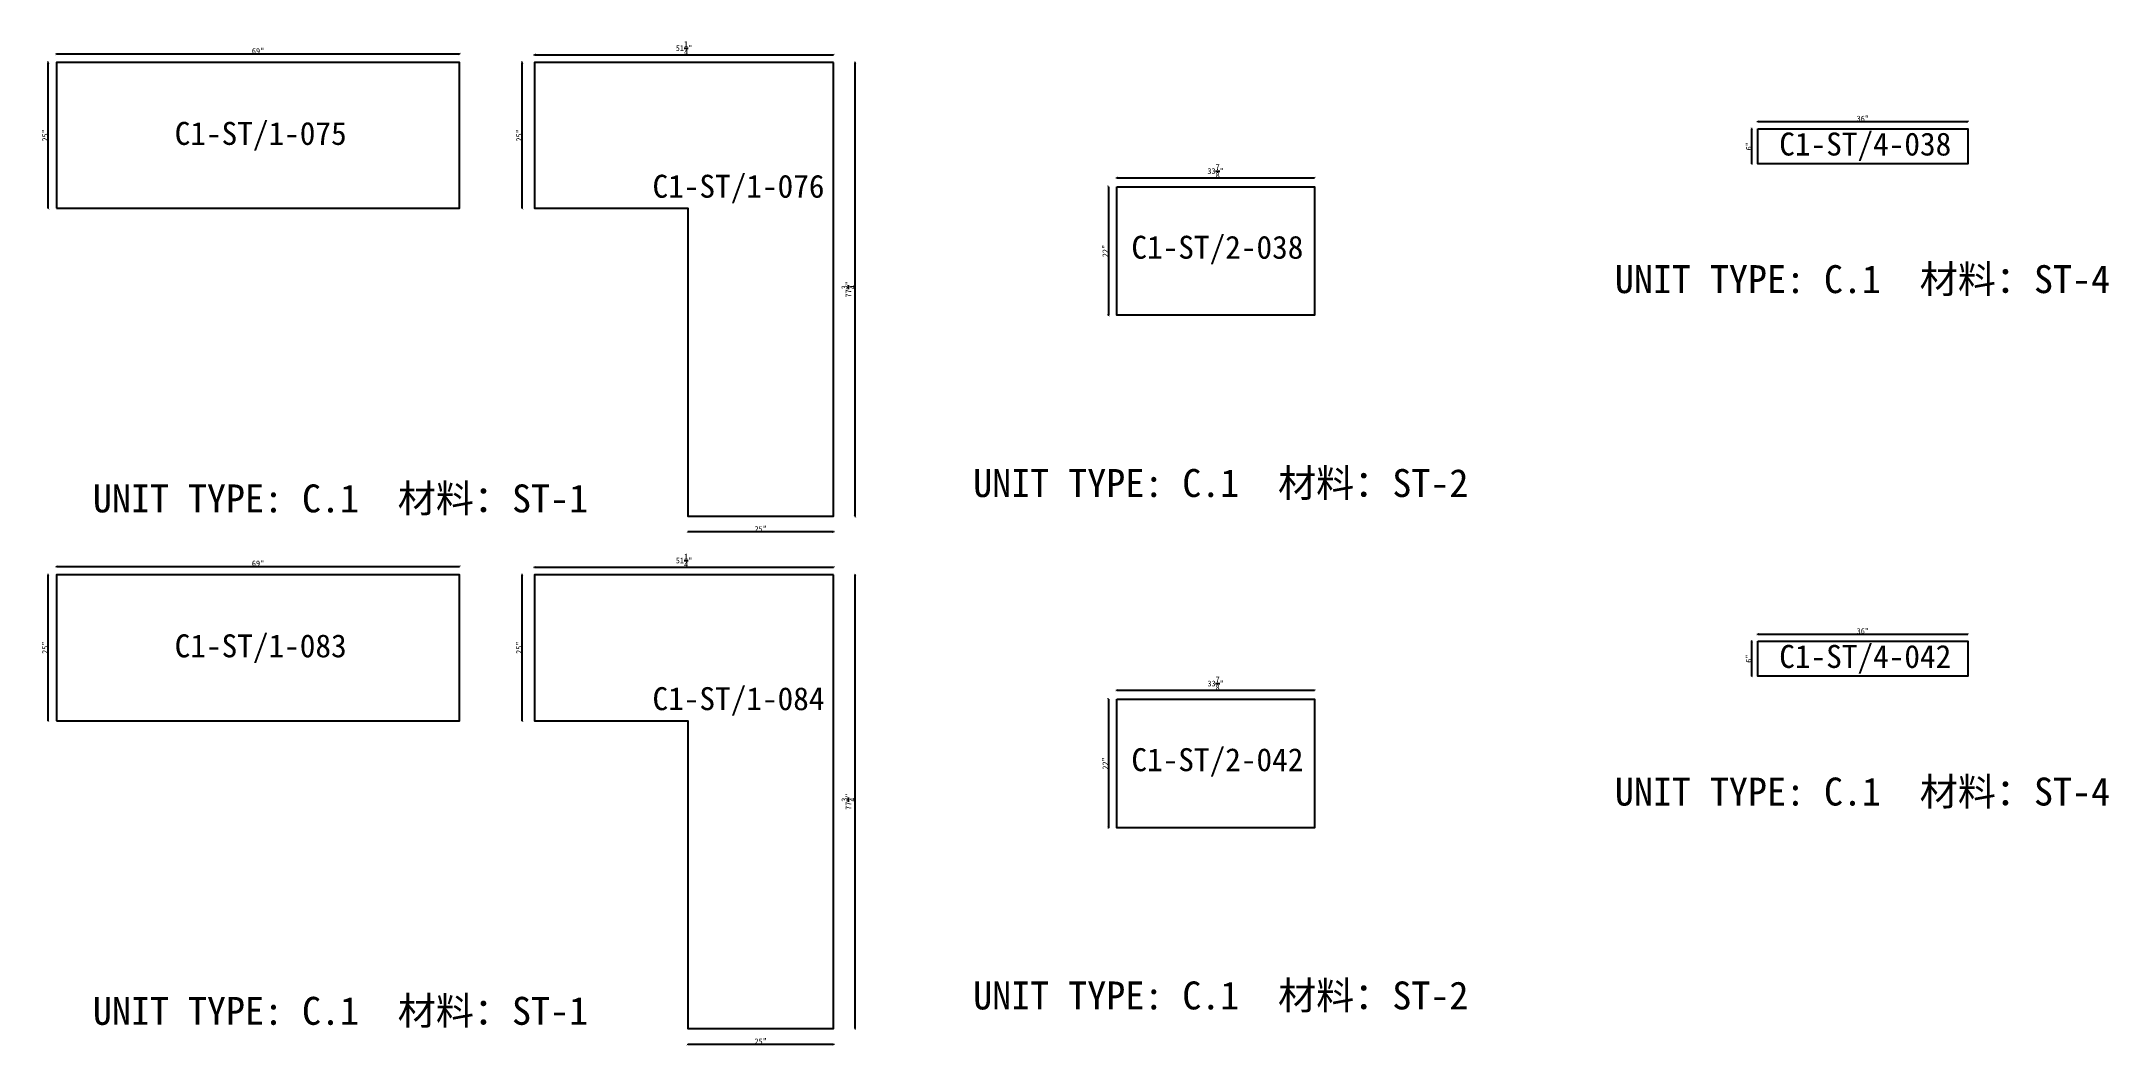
# Model space of a CAD drawing. Header units: millimetres. Extents: x -46962 to 137822, y -48342 to 2116.
# Drawn here: x 3418 to 12412, y -24393 to -20023 of the extents above; entities that cross this region are included whole.
import ezdxf
from ezdxf.enums import TextEntityAlignment as Align

# ---------------------------------------------------------------- set-up
doc = ezdxf.new("R2010")
doc.units = ezdxf.units.MM
doc.layers.add('COUNTERTOP_NUMBER', color=3, linetype='Continuous')
doc.layers.add('COUNTERTOPS', color=7, linetype='Continuous')
doc.styles.add('样式 1', font='')
doc.styles.get('样式 1').set_extended_font_data('NSimSun')
doc.dimstyles.new('副本 ISO-25', dxfattribs={"dimtxt": 25, "dimasz": 10, "dimexe": 1.5, "dimexo": 0.5, "dimtad": 1, "dimlfac": 0.03937, "dimlunit": 5, "dimtxsty": '样式 1', "dimblk": 'ARCHTICK', "dimcen": 2.5, "dimclrd": 256, "dimclrt": 1, "dimazin": 3, "dimtfac": 1, "dimtmove": 0, "dimatfit": 3, "dimfxlon": 1})

msp = doc.modelspace()

# ---------------------------------------------------------------- texts
at = {"style": '样式 1'}
for s, p in [('UNIT TYPE: C.1', (10263.906, -21118.346)), ('材料：ST-4', (11590.187, -21118.346)), ('材料：ST-1', (4968.227, -22072.477)), ('UNIT TYPE: C.1', (7472.032, -22005.524)), ('材料：ST-2', (8798.313, -22005.524)), ('UNIT TYPE: C.1', (3641.946, -22072.477)), ('UNIT TYPE: C.1', (10263.906, -23347.913)), ('材料：ST-4', (11590.187, -23347.913)), ('材料：ST-2', (8798.313, -24235.091)), ('UNIT TYPE: C.1', (3641.946, -24302.044)), ('材料：ST-1', (4968.227, -24302.044)), ('UNIT TYPE: C.1', (7472.032, -24235.091))]:
    msp.add_text(s, height=121.5865, dxfattribs=at).set_placement(p)
at = {"layer": 'COUNTERTOP_NUMBER', "color": 3, "style": '样式 1'}
for s, p in [('C1-ST/1-075', (4372.137, -20423.548)), ('C1-ST/4-038', (11353.461, -20469.758)), ('C1-ST/1-076', (6451.032, -20653.398)), ('C1-ST/2-038', (8534.667, -20918.89)), ('C1-ST/1-083', (4372.137, -22653.115)), ('C1-ST/4-042', (11353.461, -22699.325)), ('C1-ST/1-084', (6451.032, -22882.965)), ('C1-ST/2-042', (8534.667, -23148.457))]:
    msp.add_text(s, height=100, dxfattribs=at).set_placement(p, align=Align.MIDDLE_CENTER)

# ---------------------------------------------------------------- blocks, each defined once
blk = doc.blocks.new('_ArchTick')
at = {"color": 0, "linetype": 'ByBlock', "const_width": 0.15}
blk.add_lwpolyline([(-0.5, -0.5), (0.5, 0.5)], dxfattribs=at)
blk = doc.blocks.new('*D615')
at = {"color": 0, "lineweight": -2, "transparency": 16777216}
for p, q in [((3448.3, -20114.4), (3445.8, -20114.4)), ((3448.3, -20749.4), (3445.8, -20749.4))]:
    blk.add_line(p, q, dxfattribs=at)
at = {"lineweight": -2, "transparency": 16777216}
blk.add_line((3447.3, -20749.4), (3447.3, -20114.4), dxfattribs=at)
at = {"layer": 'Defpoints', "color": 0, "transparency": 16777216}
for p in [(3447.3, -20114.4), (3484.3, -20114.4), (3484.3, -20749.4)]:
    blk.add_point(p, dxfattribs=at)
at = {"lineweight": -2, "transparency": 16777216, "xscale": 10, "yscale": 10, "zscale": 10}
for p, rotation in [((3447.3, -20114.4), 90), ((3447.3, -20749.4), 270)]:
    blk.add_blockref('_ArchTick', p, dxfattribs=dict(at, rotation=rotation))
at = {"color": 1, "transparency": 16777216, "insert": (3434.2, -20431.9), "char_height": 25, "attachment_point": 5, "rotation": 90, "style": '样式 1'}
blk.add_mtext('\\A1;25"', dxfattribs=at)
blk = doc.blocks.new('*D616')
at = {"color": 0, "lineweight": -2, "transparency": 16777216}
for p, q in [((3484.3, -20079), (3484.3, -20076.5)), ((5236.9, -20079), (5236.9, -20076.5))]:
    blk.add_line(p, q, dxfattribs=at)
at = {"lineweight": -2, "transparency": 16777216}
blk.add_line((3484.3, -20078), (5236.9, -20078), dxfattribs=at)
at = {"layer": 'Defpoints', "color": 0, "transparency": 16777216}
for p in [(3484.3, -20114.4), (5236.9, -20078), (5236.9, -20114.4)]:
    blk.add_point(p, dxfattribs=at)
at = {"lineweight": -2, "transparency": 16777216, "xscale": 10, "yscale": 10, "zscale": 10, "rotation": 180}
blk.add_blockref('_ArchTick', (3484.3, -20078), dxfattribs=at)
at = {"lineweight": -2, "transparency": 16777216, "xscale": 10, "yscale": 10, "zscale": 10}
blk.add_blockref('_ArchTick', (5236.9, -20078), dxfattribs=at)
at = {"color": 1, "transparency": 16777216, "insert": (4360.6, -20064.9), "char_height": 25, "attachment_point": 5, "style": '样式 1'}
blk.add_mtext('\\A1;69"', dxfattribs=at)
blk = doc.blocks.new('*D617')
at = {"color": 0, "lineweight": -2, "transparency": 16777216}
for p, q in [((5563.2, -20082.2), (5563.2, -20079.7)), ((6864.9, -20082.2), (6864.9, -20079.7))]:
    blk.add_line(p, q, dxfattribs=at)
at = {"lineweight": -2, "transparency": 16777216}
blk.add_line((5563.2, -20081.2), (6864.9, -20081.2), dxfattribs=at)
at = {"layer": 'Defpoints', "color": 0, "transparency": 16777216}
for p in [(5563.2, -20114.4), (6864.9, -20081.2), (6864.9, -20114.4)]:
    blk.add_point(p, dxfattribs=at)
at = {"lineweight": -2, "transparency": 16777216, "xscale": 10, "yscale": 10, "zscale": 10, "rotation": 180}
blk.add_blockref('_ArchTick', (5563.2, -20081.2), dxfattribs=at)
at = {"lineweight": -2, "transparency": 16777216, "xscale": 10, "yscale": 10, "zscale": 10}
blk.add_blockref('_ArchTick', (6864.9, -20081.2), dxfattribs=at)
at = {"color": 1, "transparency": 16777216, "insert": (6214, -20052.2), "char_height": 25, "attachment_point": 5, "style": '样式 1'}
blk.add_mtext('\\A1;51{\\H1x;\\S1/4;}"', dxfattribs=at)
blk = doc.blocks.new('*D618')
at = {"color": 0, "lineweight": -2, "transparency": 16777216}
for p, q in [((5510.7, -20114.4), (5508.2, -20114.4)), ((5510.7, -20749.4), (5508.2, -20749.4))]:
    blk.add_line(p, q, dxfattribs=at)
at = {"lineweight": -2, "transparency": 16777216}
blk.add_line((5509.7, -20749.4), (5509.7, -20114.4), dxfattribs=at)
at = {"layer": 'Defpoints', "color": 0, "transparency": 16777216}
for p in [(5509.7, -20114.4), (5563.2, -20114.4), (5563.2, -20749.4)]:
    blk.add_point(p, dxfattribs=at)
at = {"lineweight": -2, "transparency": 16777216, "xscale": 10, "yscale": 10, "zscale": 10}
for p, rotation in [((5509.7, -20114.4), 90), ((5509.7, -20749.4), 270)]:
    blk.add_blockref('_ArchTick', p, dxfattribs=dict(at, rotation=rotation))
at = {"color": 1, "transparency": 16777216, "insert": (5496.6, -20431.9), "char_height": 25, "attachment_point": 5, "rotation": 90, "style": '样式 1'}
blk.add_mtext('\\A1;25"', dxfattribs=at)
blk = doc.blocks.new('*D611')
at = {"color": 0, "lineweight": -2, "transparency": 16777216}
for p, q in [((6229.9, -22156.6), (6229.9, -22159.1)), ((6864.9, -22156.6), (6864.9, -22159.1))]:
    blk.add_line(p, q, dxfattribs=at)
at = {"lineweight": -2, "transparency": 16777216}
blk.add_line((6864.9, -22157.6), (6229.9, -22157.6), dxfattribs=at)
at = {"layer": 'Defpoints', "color": 0, "transparency": 16777216}
for p in [(6229.9, -22089.2), (6864.9, -22089.2), (6229.9, -22157.6)]:
    blk.add_point(p, dxfattribs=at)
at = {"lineweight": -2, "transparency": 16777216, "xscale": 10, "yscale": 10, "zscale": 10, "rotation": 180}
blk.add_blockref('_ArchTick', (6229.9, -22157.6), dxfattribs=at)
at = {"lineweight": -2, "transparency": 16777216, "xscale": 10, "yscale": 10, "zscale": 10}
blk.add_blockref('_ArchTick', (6864.9, -22157.6), dxfattribs=at)
at = {"color": 1, "transparency": 16777216, "insert": (6547.4, -22144.5), "char_height": 25, "attachment_point": 5, "style": '样式 1'}
blk.add_mtext('\\A1;25"', dxfattribs=at)
blk = doc.blocks.new('*D612')
at = {"color": 0, "lineweight": -2, "transparency": 16777216}
for p, q in [((6957.1, -20114.4), (6959.6, -20114.4)), ((6957.1, -22089.2), (6959.6, -22089.2))]:
    blk.add_line(p, q, dxfattribs=at)
at = {"lineweight": -2, "transparency": 16777216}
blk.add_line((6958.1, -22089.2), (6958.1, -20114.4), dxfattribs=at)
at = {"layer": 'Defpoints', "color": 0, "transparency": 16777216}
for p in [(6864.9, -20114.4), (6958.1, -20114.4), (6864.9, -22089.2)]:
    blk.add_point(p, dxfattribs=at)
at = {"lineweight": -2, "transparency": 16777216, "xscale": 10, "yscale": 10, "zscale": 10}
for p, rotation in [((6958.1, -20114.4), 90), ((6958.1, -22089.2), 270)]:
    blk.add_blockref('_ArchTick', p, dxfattribs=dict(at, rotation=rotation))
at = {"color": 1, "transparency": 16777216, "insert": (6929, -21101.8), "char_height": 25, "attachment_point": 5, "rotation": 90, "style": '样式 1'}
blk.add_mtext('\\A1;77{\\H1x;\\S3/4;}"', dxfattribs=at)
blk = doc.blocks.new('*D613')
at = {"color": 0, "lineweight": -2, "transparency": 16777216}
for p, q in [((8096.8, -20617.5), (8096.8, -20615)), ((8957.2, -20617.5), (8957.2, -20615))]:
    blk.add_line(p, q, dxfattribs=at)
at = {"lineweight": -2, "transparency": 16777216}
blk.add_line((8096.8, -20616.5), (8957.2, -20616.5), dxfattribs=at)
at = {"layer": 'Defpoints', "color": 0, "transparency": 16777216}
for p in [(8096.8, -20655.9), (8957.2, -20616.5), (8957.2, -20655.9)]:
    blk.add_point(p, dxfattribs=at)
at = {"lineweight": -2, "transparency": 16777216, "xscale": 10, "yscale": 10, "zscale": 10, "rotation": 180}
blk.add_blockref('_ArchTick', (8096.8, -20616.5), dxfattribs=at)
at = {"lineweight": -2, "transparency": 16777216, "xscale": 10, "yscale": 10, "zscale": 10}
blk.add_blockref('_ArchTick', (8957.2, -20616.5), dxfattribs=at)
at = {"color": 1, "transparency": 16777216, "insert": (8527, -20587.4), "char_height": 25, "attachment_point": 5, "style": '样式 1'}
blk.add_mtext('\\A1;33{\\H1x;\\S7/8;}"', dxfattribs=at)
blk = doc.blocks.new('*D614')
at = {"color": 0, "lineweight": -2, "transparency": 16777216}
for p, q in [((8061.2, -20655.9), (8058.7, -20655.9)), ((8061.2, -21214.7), (8058.7, -21214.7))]:
    blk.add_line(p, q, dxfattribs=at)
at = {"lineweight": -2, "transparency": 16777216}
blk.add_line((8060.2, -20655.9), (8060.2, -21214.7), dxfattribs=at)
at = {"layer": 'Defpoints', "color": 0, "transparency": 16777216}
for p in [(8096.8, -20655.9), (8060.2, -21214.7), (8096.8, -21214.7)]:
    blk.add_point(p, dxfattribs=at)
at = {"lineweight": -2, "transparency": 16777216, "xscale": 10, "yscale": 10, "zscale": 10}
for p, rotation in [((8060.2, -20655.9), 90), ((8060.2, -21214.7), 270)]:
    blk.add_blockref('_ArchTick', p, dxfattribs=dict(at, rotation=rotation))
at = {"color": 1, "transparency": 16777216, "insert": (8047, -20935.3), "char_height": 25, "attachment_point": 5, "rotation": 90, "style": '样式 1'}
blk.add_mtext('\\A1;22"', dxfattribs=at)
blk = doc.blocks.new('*D619')
at = {"color": 0, "lineweight": -2, "transparency": 16777216}
for p, q in [((10885.6, -20373.4), (10885.6, -20370.9)), ((11800, -20373.4), (11800, -20370.9))]:
    blk.add_line(p, q, dxfattribs=at)
at = {"lineweight": -2, "transparency": 16777216}
blk.add_line((10885.6, -20372.4), (11800, -20372.4), dxfattribs=at)
at = {"layer": 'Defpoints', "color": 0, "transparency": 16777216}
for p in [(10885.6, -20403.2), (11800, -20372.4), (11800, -20403.2)]:
    blk.add_point(p, dxfattribs=at)
at = {"lineweight": -2, "transparency": 16777216, "xscale": 10, "yscale": 10, "zscale": 10, "rotation": 180}
blk.add_blockref('_ArchTick', (10885.6, -20372.4), dxfattribs=at)
at = {"lineweight": -2, "transparency": 16777216, "xscale": 10, "yscale": 10, "zscale": 10}
blk.add_blockref('_ArchTick', (11800, -20372.4), dxfattribs=at)
at = {"color": 1, "transparency": 16777216, "insert": (11342.8, -20359.2), "char_height": 25, "attachment_point": 5, "style": '样式 1'}
blk.add_mtext('\\A1;36"', dxfattribs=at)
blk = doc.blocks.new('*D620')
at = {"color": 0, "lineweight": -2, "transparency": 16777216}
for p, q in [((10860.8, -20403.2), (10858.3, -20403.2)), ((10860.8, -20555.6), (10858.3, -20555.6))]:
    blk.add_line(p, q, dxfattribs=at)
at = {"lineweight": -2, "transparency": 16777216}
blk.add_line((10859.8, -20555.6), (10859.8, -20403.2), dxfattribs=at)
at = {"layer": 'Defpoints', "color": 0, "transparency": 16777216}
for p in [(10859.8, -20403.2), (10885.6, -20403.2), (10885.6, -20555.6)]:
    blk.add_point(p, dxfattribs=at)
at = {"lineweight": -2, "transparency": 16777216, "xscale": 10, "yscale": 10, "zscale": 10}
for p, rotation in [((10859.8, -20403.2), 90), ((10859.8, -20555.6), 270)]:
    blk.add_blockref('_ArchTick', p, dxfattribs=dict(at, rotation=rotation))
at = {"color": 1, "transparency": 16777216, "insert": (10846.6, -20479.4), "char_height": 25, "attachment_point": 5, "rotation": 90, "style": '样式 1'}
blk.add_mtext('\\A1;6"', dxfattribs=at)
blk = doc.blocks.new('*D621')
at = {"color": 0, "lineweight": -2, "transparency": 16777216}
for p, q in [((3448.3, -22343.9), (3445.8, -22343.9)), ((3448.3, -22978.9), (3445.8, -22978.9))]:
    blk.add_line(p, q, dxfattribs=at)
at = {"lineweight": -2, "transparency": 16777216}
blk.add_line((3447.3, -22978.9), (3447.3, -22343.9), dxfattribs=at)
at = {"layer": 'Defpoints', "color": 0, "transparency": 16777216}
for p in [(3447.3, -22343.9), (3484.3, -22343.9), (3484.3, -22978.9)]:
    blk.add_point(p, dxfattribs=at)
at = {"lineweight": -2, "transparency": 16777216, "xscale": 10, "yscale": 10, "zscale": 10}
for p, rotation in [((3447.3, -22343.9), 90), ((3447.3, -22978.9), 270)]:
    blk.add_blockref('_ArchTick', p, dxfattribs=dict(at, rotation=rotation))
at = {"color": 1, "transparency": 16777216, "insert": (3434.2, -22661.4), "char_height": 25, "attachment_point": 5, "rotation": 90, "style": '样式 1'}
blk.add_mtext('\\A1;25"', dxfattribs=at)
blk = doc.blocks.new('*D622')
at = {"color": 0, "lineweight": -2, "transparency": 16777216}
for p, q in [((3484.3, -22308.6), (3484.3, -22306.1)), ((5236.9, -22308.6), (5236.9, -22306.1))]:
    blk.add_line(p, q, dxfattribs=at)
at = {"lineweight": -2, "transparency": 16777216}
blk.add_line((3484.3, -22307.6), (5236.9, -22307.6), dxfattribs=at)
at = {"layer": 'Defpoints', "color": 0, "transparency": 16777216}
for p in [(3484.3, -22343.9), (5236.9, -22307.6), (5236.9, -22343.9)]:
    blk.add_point(p, dxfattribs=at)
at = {"lineweight": -2, "transparency": 16777216, "xscale": 10, "yscale": 10, "zscale": 10, "rotation": 180}
blk.add_blockref('_ArchTick', (3484.3, -22307.6), dxfattribs=at)
at = {"lineweight": -2, "transparency": 16777216, "xscale": 10, "yscale": 10, "zscale": 10}
blk.add_blockref('_ArchTick', (5236.9, -22307.6), dxfattribs=at)
at = {"color": 1, "transparency": 16777216, "insert": (4360.6, -22294.5), "char_height": 25, "attachment_point": 5, "style": '样式 1'}
blk.add_mtext('\\A1;69"', dxfattribs=at)
blk = doc.blocks.new('*D623')
at = {"color": 0, "lineweight": -2, "transparency": 16777216}
for p, q in [((5563.2, -22311.8), (5563.2, -22309.3)), ((6864.9, -22311.8), (6864.9, -22309.3))]:
    blk.add_line(p, q, dxfattribs=at)
at = {"lineweight": -2, "transparency": 16777216}
blk.add_line((5563.2, -22310.8), (6864.9, -22310.8), dxfattribs=at)
at = {"layer": 'Defpoints', "color": 0, "transparency": 16777216}
for p in [(5563.2, -22343.9), (6864.9, -22310.8), (6864.9, -22343.9)]:
    blk.add_point(p, dxfattribs=at)
at = {"lineweight": -2, "transparency": 16777216, "xscale": 10, "yscale": 10, "zscale": 10, "rotation": 180}
blk.add_blockref('_ArchTick', (5563.2, -22310.8), dxfattribs=at)
at = {"lineweight": -2, "transparency": 16777216, "xscale": 10, "yscale": 10, "zscale": 10}
blk.add_blockref('_ArchTick', (6864.9, -22310.8), dxfattribs=at)
at = {"color": 1, "transparency": 16777216, "insert": (6214, -22281.8), "char_height": 25, "attachment_point": 5, "style": '样式 1'}
blk.add_mtext('\\A1;51{\\H1x;\\S1/4;}"', dxfattribs=at)
blk = doc.blocks.new('*D624')
at = {"color": 0, "lineweight": -2, "transparency": 16777216}
for p, q in [((5510.7, -22343.9), (5508.2, -22343.9)), ((5510.7, -22978.9), (5508.2, -22978.9))]:
    blk.add_line(p, q, dxfattribs=at)
at = {"lineweight": -2, "transparency": 16777216}
blk.add_line((5509.7, -22978.9), (5509.7, -22343.9), dxfattribs=at)
at = {"layer": 'Defpoints', "color": 0, "transparency": 16777216}
for p in [(5509.7, -22343.9), (5563.2, -22343.9), (5563.2, -22978.9)]:
    blk.add_point(p, dxfattribs=at)
at = {"lineweight": -2, "transparency": 16777216, "xscale": 10, "yscale": 10, "zscale": 10}
for p, rotation in [((5509.7, -22343.9), 90), ((5509.7, -22978.9), 270)]:
    blk.add_blockref('_ArchTick', p, dxfattribs=dict(at, rotation=rotation))
at = {"color": 1, "transparency": 16777216, "insert": (5496.6, -22661.4), "char_height": 25, "attachment_point": 5, "rotation": 90, "style": '样式 1'}
blk.add_mtext('\\A1;25"', dxfattribs=at)
blk = doc.blocks.new('*D625')
at = {"color": 0, "lineweight": -2, "transparency": 16777216}
for p, q in [((6229.9, -24386.2), (6229.9, -24388.7)), ((6864.9, -24386.2), (6864.9, -24388.7))]:
    blk.add_line(p, q, dxfattribs=at)
at = {"lineweight": -2, "transparency": 16777216}
blk.add_line((6864.9, -24387.2), (6229.9, -24387.2), dxfattribs=at)
at = {"layer": 'Defpoints', "color": 0, "transparency": 16777216}
for p in [(6229.9, -24318.8), (6864.9, -24318.8), (6229.9, -24387.2)]:
    blk.add_point(p, dxfattribs=at)
at = {"lineweight": -2, "transparency": 16777216, "xscale": 10, "yscale": 10, "zscale": 10, "rotation": 180}
blk.add_blockref('_ArchTick', (6229.9, -24387.2), dxfattribs=at)
at = {"lineweight": -2, "transparency": 16777216, "xscale": 10, "yscale": 10, "zscale": 10}
blk.add_blockref('_ArchTick', (6864.9, -24387.2), dxfattribs=at)
at = {"color": 1, "transparency": 16777216, "insert": (6547.4, -24374.1), "char_height": 25, "attachment_point": 5, "style": '样式 1'}
blk.add_mtext('\\A1;25"', dxfattribs=at)
blk = doc.blocks.new('*D626')
at = {"color": 0, "lineweight": -2, "transparency": 16777216}
for p, q in [((6957.1, -22343.9), (6959.6, -22343.9)), ((6957.1, -24318.8), (6959.6, -24318.8))]:
    blk.add_line(p, q, dxfattribs=at)
at = {"lineweight": -2, "transparency": 16777216}
blk.add_line((6958.1, -24318.8), (6958.1, -22343.9), dxfattribs=at)
at = {"layer": 'Defpoints', "color": 0, "transparency": 16777216}
for p in [(6864.9, -22343.9), (6958.1, -22343.9), (6864.9, -24318.8)]:
    blk.add_point(p, dxfattribs=at)
at = {"lineweight": -2, "transparency": 16777216, "xscale": 10, "yscale": 10, "zscale": 10}
for p, rotation in [((6958.1, -22343.9), 90), ((6958.1, -24318.8), 270)]:
    blk.add_blockref('_ArchTick', p, dxfattribs=dict(at, rotation=rotation))
at = {"color": 1, "transparency": 16777216, "insert": (6929, -23331.4), "char_height": 25, "attachment_point": 5, "rotation": 90, "style": '样式 1'}
blk.add_mtext('\\A1;77{\\H1x;\\S3/4;}"', dxfattribs=at)
blk = doc.blocks.new('*D627')
at = {"color": 0, "lineweight": -2, "transparency": 16777216}
for p, q in [((8096.8, -22847.1), (8096.8, -22844.6)), ((8957.2, -22847.1), (8957.2, -22844.6))]:
    blk.add_line(p, q, dxfattribs=at)
at = {"lineweight": -2, "transparency": 16777216}
blk.add_line((8096.8, -22846.1), (8957.2, -22846.1), dxfattribs=at)
at = {"layer": 'Defpoints', "color": 0, "transparency": 16777216}
for p in [(8957.2, -22846.1), (8096.8, -22885.5), (8957.2, -22885.5)]:
    blk.add_point(p, dxfattribs=at)
at = {"lineweight": -2, "transparency": 16777216, "xscale": 10, "yscale": 10, "zscale": 10, "rotation": 180}
blk.add_blockref('_ArchTick', (8096.8, -22846.1), dxfattribs=at)
at = {"lineweight": -2, "transparency": 16777216, "xscale": 10, "yscale": 10, "zscale": 10}
blk.add_blockref('_ArchTick', (8957.2, -22846.1), dxfattribs=at)
at = {"color": 1, "transparency": 16777216, "insert": (8527, -22817), "char_height": 25, "attachment_point": 5, "style": '样式 1'}
blk.add_mtext('\\A1;33{\\H1x;\\S7/8;}"', dxfattribs=at)
blk = doc.blocks.new('*D628')
at = {"color": 0, "lineweight": -2, "transparency": 16777216}
for p, q in [((8061.2, -22885.5), (8058.7, -22885.5)), ((8061.2, -23444.3), (8058.7, -23444.3))]:
    blk.add_line(p, q, dxfattribs=at)
at = {"lineweight": -2, "transparency": 16777216}
blk.add_line((8060.2, -22885.5), (8060.2, -23444.3), dxfattribs=at)
at = {"layer": 'Defpoints', "color": 0, "transparency": 16777216}
for p in [(8096.8, -22885.5), (8060.2, -23444.3), (8096.8, -23444.3)]:
    blk.add_point(p, dxfattribs=at)
at = {"lineweight": -2, "transparency": 16777216, "xscale": 10, "yscale": 10, "zscale": 10}
for p, rotation in [((8060.2, -22885.5), 90), ((8060.2, -23444.3), 270)]:
    blk.add_blockref('_ArchTick', p, dxfattribs=dict(at, rotation=rotation))
at = {"color": 1, "transparency": 16777216, "insert": (8047, -23164.9), "char_height": 25, "attachment_point": 5, "rotation": 90, "style": '样式 1'}
blk.add_mtext('\\A1;22"', dxfattribs=at)
blk = doc.blocks.new('*D629')
at = {"color": 0, "lineweight": -2, "transparency": 16777216}
for p, q in [((10885.6, -22602.9), (10885.6, -22600.4)), ((11800, -22602.9), (11800, -22600.4))]:
    blk.add_line(p, q, dxfattribs=at)
at = {"lineweight": -2, "transparency": 16777216}
blk.add_line((10885.6, -22601.9), (11800, -22601.9), dxfattribs=at)
at = {"layer": 'Defpoints', "color": 0, "transparency": 16777216}
for p in [(10885.6, -22632.8), (11800, -22601.9), (11800, -22632.8)]:
    blk.add_point(p, dxfattribs=at)
at = {"lineweight": -2, "transparency": 16777216, "xscale": 10, "yscale": 10, "zscale": 10, "rotation": 180}
blk.add_blockref('_ArchTick', (10885.6, -22601.9), dxfattribs=at)
at = {"lineweight": -2, "transparency": 16777216, "xscale": 10, "yscale": 10, "zscale": 10}
blk.add_blockref('_ArchTick', (11800, -22601.9), dxfattribs=at)
at = {"color": 1, "transparency": 16777216, "insert": (11342.8, -22588.8), "char_height": 25, "attachment_point": 5, "style": '样式 1'}
blk.add_mtext('\\A1;36"', dxfattribs=at)
blk = doc.blocks.new('*D630')
at = {"color": 0, "lineweight": -2, "transparency": 16777216}
for p, q in [((10860.8, -22632.8), (10858.3, -22632.8)), ((10860.8, -22785.2), (10858.3, -22785.2))]:
    blk.add_line(p, q, dxfattribs=at)
at = {"lineweight": -2, "transparency": 16777216}
blk.add_line((10859.8, -22785.2), (10859.8, -22632.8), dxfattribs=at)
at = {"layer": 'Defpoints', "color": 0, "transparency": 16777216}
for p in [(10859.8, -22632.8), (10885.6, -22632.8), (10885.6, -22785.2)]:
    blk.add_point(p, dxfattribs=at)
at = {"lineweight": -2, "transparency": 16777216, "xscale": 10, "yscale": 10, "zscale": 10}
for p, rotation in [((10859.8, -22632.8), 90), ((10859.8, -22785.2), 270)]:
    blk.add_blockref('_ArchTick', p, dxfattribs=dict(at, rotation=rotation))
at = {"color": 1, "transparency": 16777216, "insert": (10846.6, -22709), "char_height": 25, "attachment_point": 5, "rotation": 90, "style": '样式 1'}
blk.add_mtext('\\A1;6"', dxfattribs=at)

# ---------------------------------------------------------------- dimensions: what is measured, and where the dimension line sits
for base, p1, p2, picture, middle in [((5236.874, -20078.048), (3484.274, -20114.379), (5236.874, -20114.379), '*D616', (4360.574, -20064.923)), ((6864.919, -20081.246), (5563.169, -20114.379), (6864.919, -20114.379), '*D617', (6214.044, -20052.223)), ((11799.998, -20372.353), (10885.598, -20403.189), (11799.998, -20403.189), '*D619', (11342.798, -20359.228)), ((8957.228, -20616.494), (8096.803, -20655.921), (8957.228, -20655.921), '*D613', (8527.015, -20587.4)), ((6229.919, -22157.644), (6864.919, -22089.229), (6229.919, -22089.229), '*D611', (6547.419, -22144.519)), ((5236.874, -22307.615), (3484.274, -22343.946), (5236.874, -22343.946), '*D622', (4360.574, -22294.49)), ((6864.919, -22310.813), (5563.169, -22343.946), (6864.919, -22343.946), '*D623', (6214.044, -22281.79)), ((11799.998, -22601.92), (10885.598, -22632.756), (11799.998, -22632.756), '*D629', (11342.798, -22588.795)), ((8957.228, -22846.061), (8096.803, -22885.488), (8957.228, -22885.488), '*D627', (8527.015, -22816.968)), ((6229.919, -24387.212), (6864.919, -24318.796), (6229.919, -24318.796), '*D625', (6547.419, -24374.087))]:
    dim = msp.add_linear_dim(base=base, p1=p1, p2=p2, dimstyle='副本 ISO-25')
    dim.commit()
    dim.dimension.update_dxf_attribs({"geometry": picture, "text_midpoint": middle})
for base, p1, p2, picture, middle in [((3447.334, -20114.379), (3484.274, -20749.379), (3484.274, -20114.379), '*D615', (3434.209, -20431.879)), ((5509.724, -20114.379), (5563.169, -20749.379), (5563.169, -20114.379), '*D618', (5496.599, -20431.879)), ((6958.141, -20114.379), (6864.919, -22089.229), (6864.919, -20114.379), '*D612', (6929.048, -21101.804)), ((10859.763, -20403.189), (10885.598, -20555.589), (10885.598, -20403.189), '*D620', (10846.638, -20479.389)), ((8060.157, -21214.721), (8096.803, -20655.921), (8096.803, -21214.721), '*D614', (8047.032, -20935.321)), ((3447.334, -22343.946), (3484.274, -22978.946), (3484.274, -22343.946), '*D621', (3434.209, -22661.446)), ((5509.724, -22343.946), (5563.169, -22978.946), (5563.169, -22343.946), '*D624', (5496.599, -22661.446)), ((6958.141, -22343.946), (6864.919, -24318.796), (6864.919, -22343.946), '*D626', (6929.048, -23331.371)), ((10859.763, -22632.756), (10885.598, -22785.156), (10885.598, -22632.756), '*D630', (10846.638, -22708.956)), ((8060.157, -23444.288), (8096.803, -22885.488), (8096.803, -23444.288), '*D628', (8047.032, -23164.888))]:
    dim = msp.add_linear_dim(base=base, p1=p1, p2=p2, angle=90, dimstyle='副本 ISO-25')
    dim.commit()
    dim.dimension.update_dxf_attribs({"geometry": picture, "text_midpoint": middle})

# ---------------------------------------------------------------- linework, layer by layer
at = {"layer": 'COUNTERTOPS'}
for points in [[(3484.274, -20749.379), (5236.874, -20749.379), (5236.874, -20114.379), (3484.274, -20114.379)], [(6864.919, -20114.379), (5563.169, -20114.379), (5563.169, -20749.379), (6229.919, -20749.379), (6229.919, -22089.229), (6864.919, -22089.229)], [(10885.598, -20403.189), (11799.998, -20403.189), (11799.998, -20555.589), (10885.598, -20555.589)], [(8096.803, -20655.921), (8957.228, -20655.921), (8957.228, -21214.721), (8096.803, -21214.721)], [(3484.274, -22978.946), (5236.874, -22978.946), (5236.874, -22343.946), (3484.274, -22343.946)], [(6864.919, -22343.946), (5563.169, -22343.946), (5563.169, -22978.946), (6229.919, -22978.946), (6229.919, -24318.796), (6864.919, -24318.796)], [(10885.598, -22632.756), (11799.998, -22632.756), (11799.998, -22785.156), (10885.598, -22785.156)], [(8096.803, -22885.488), (8957.228, -22885.488), (8957.228, -23444.288), (8096.803, -23444.288)]]:
    msp.add_lwpolyline(points, close=True, dxfattribs=at)

msp.set_redraw_order([(e.dxf.handle, doc.entitydb.next_handle()) for e in msp.query("TEXT MTEXT ATTDEF DIMENSION ARC_DIMENSION")])  # texts and dimensions are drawn at this point

doc.saveas('drawing.dxf')
